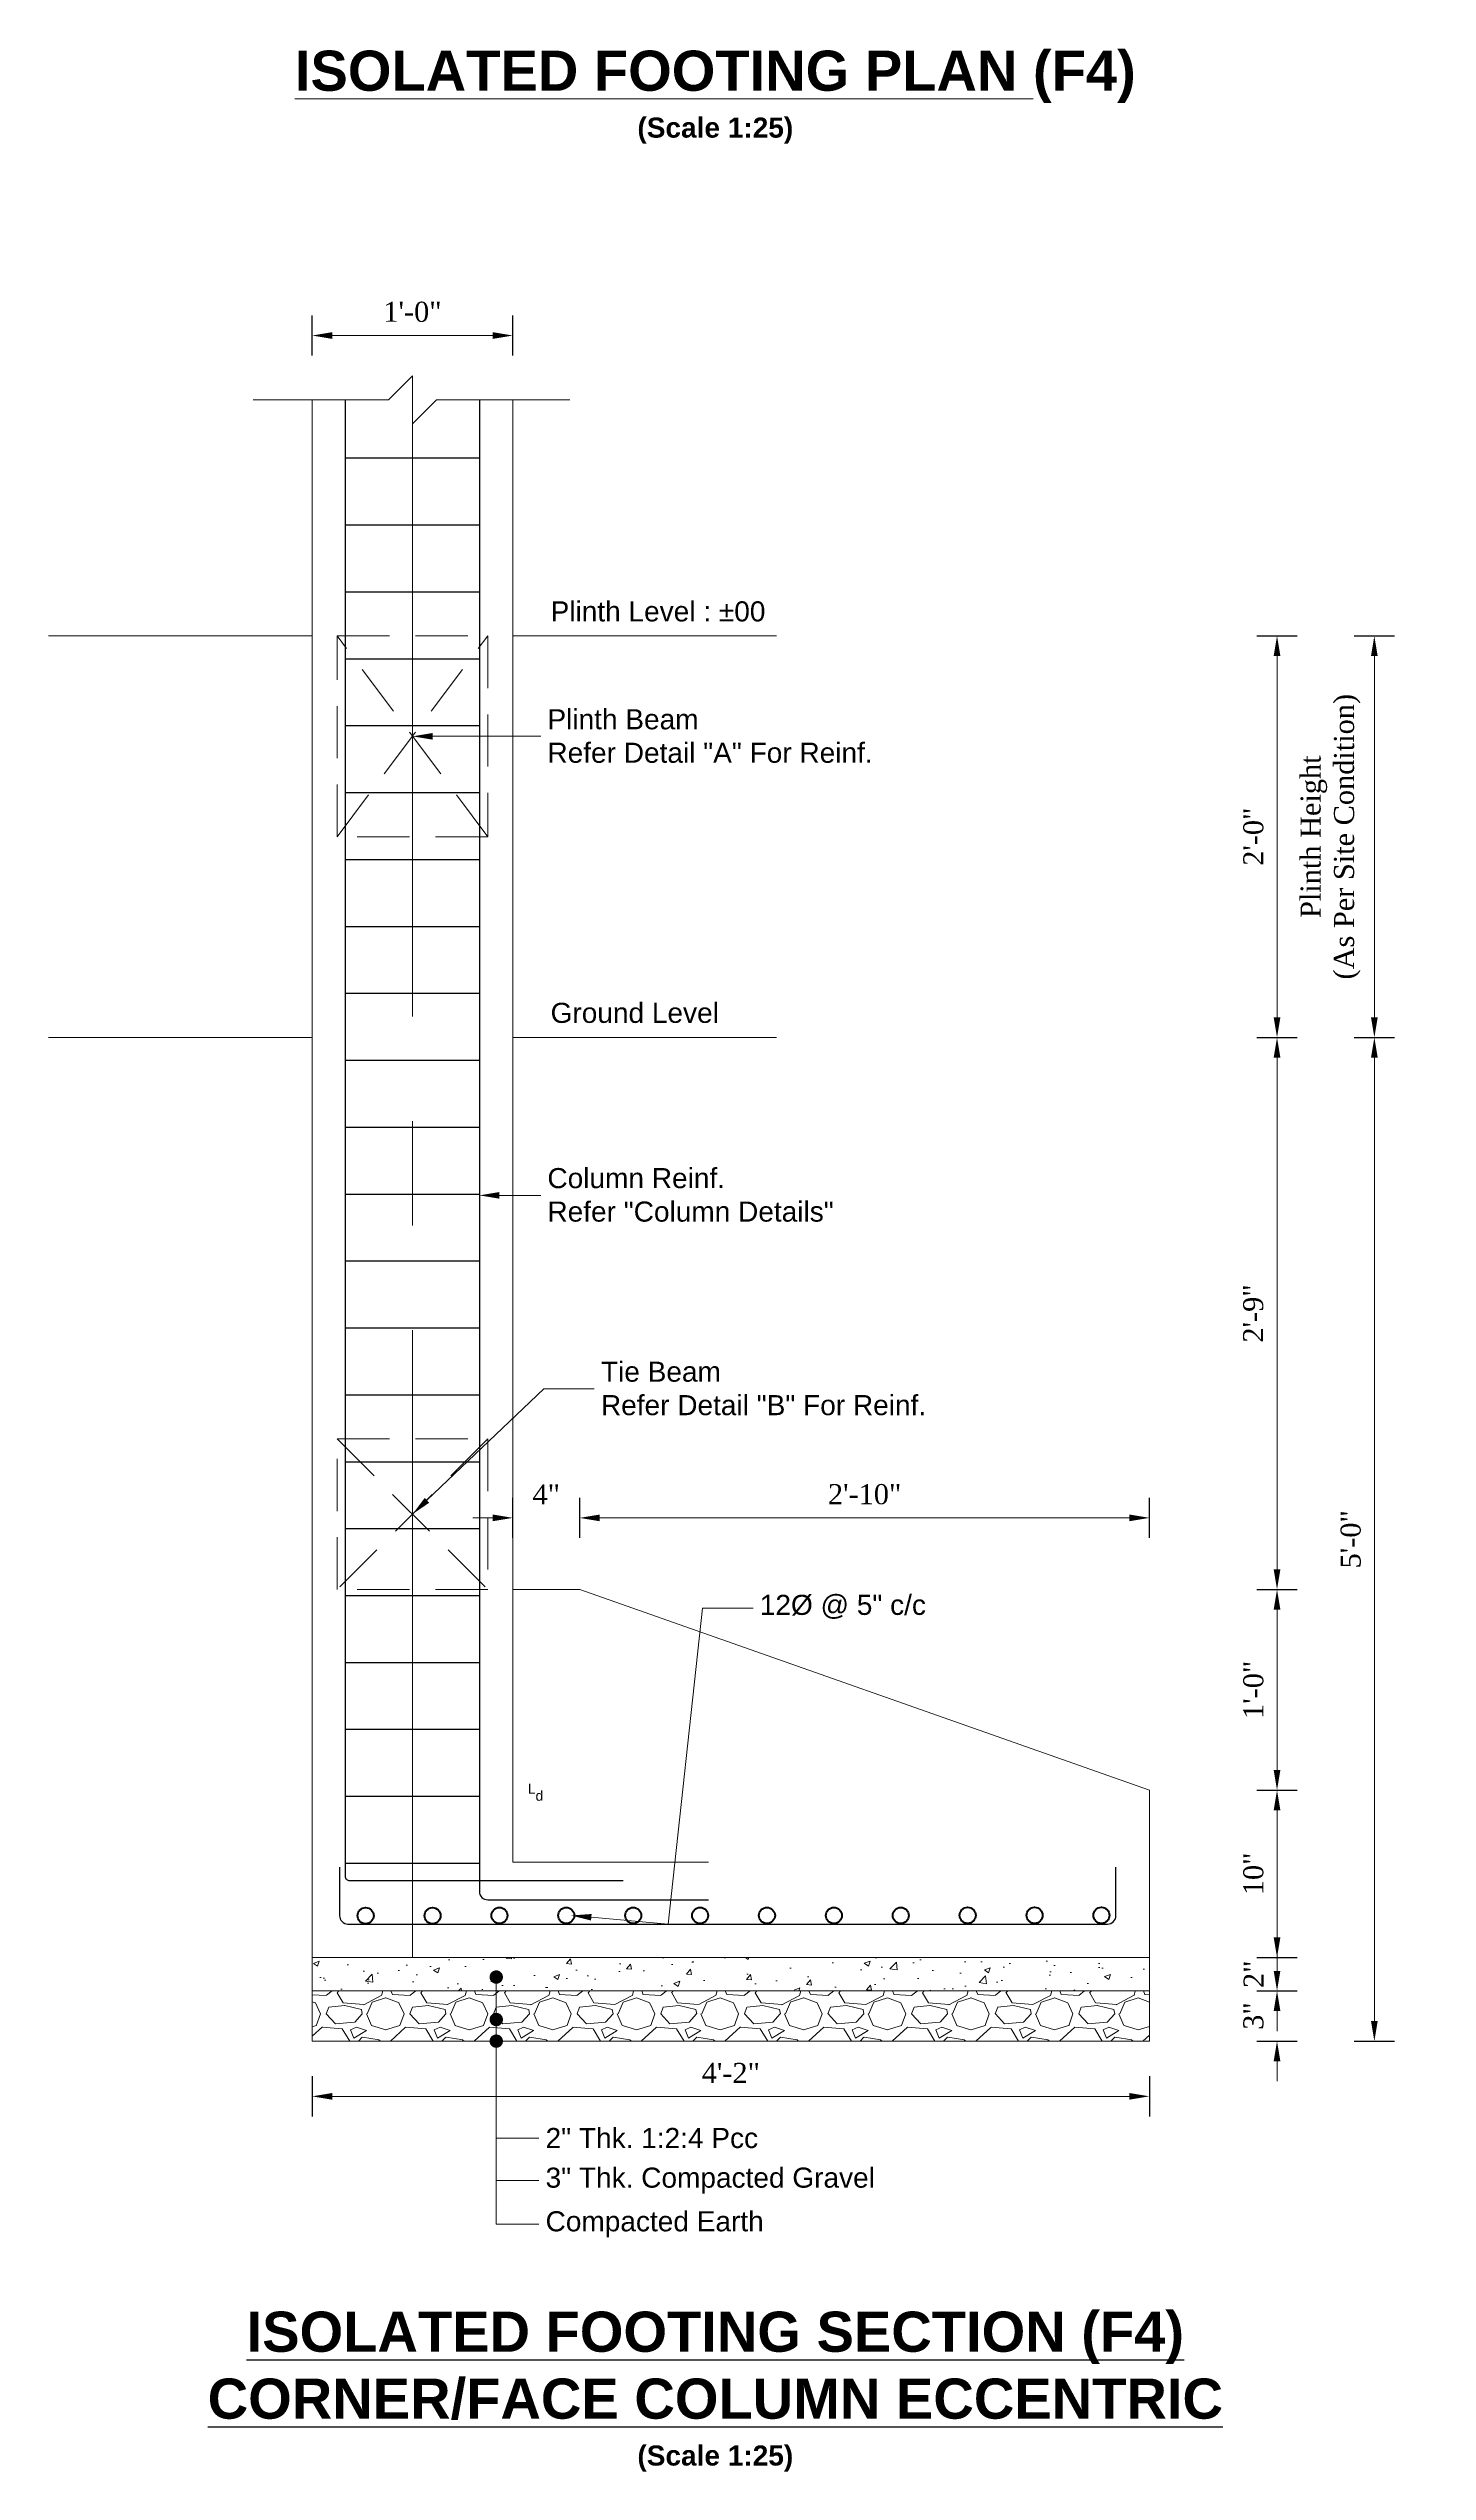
# Model space of a CAD drawing. Header units: feet. Extents: x 28652 to 66086, y -6769 to -640.
# Drawn here: x 53648.8 to 53731.3, y -1195.5 to -1050.7 of the extents above; entities that cross this region are included whole.
import ezdxf
from ezdxf import colors
from ezdxf.entities.mleader import LeaderData, LeaderLine
from ezdxf.math import Vec2, Vec3

# ---------------------------------------------------------------- set-up
doc = ezdxf.new("R2010")
doc.units = ezdxf.units.FT
doc.header["$LTSCALE"] = 50
doc.header["$MEASUREMENT"] = 0
doc.header["$PDMODE"] = 34
doc.linetypes.add('CENTER2', pattern=[1.125, 0.75, -0.125, 0.125, -0.125])
doc.linetypes.add('HIDDEN', pattern=[0.375, 0.25, -0.125])
for name, color, linetype, lineweight in [('IES_WR_Center Line', 7, 'CENTER2', 13), ('IES_WR_Dimension', 7, 'Continuous', 15), ('IES_WR_Elevation', 4, 'Continuous', 15), ('IES_WR_GL', 3, 'ORIGINAL_GL', 15), ('IES_WR_Hatch ANSI31', 8, 'Continuous', 15), ('IES_WR_Leader', 7, 'Continuous', 15), ('IES_WR_Rebar Concrete Line', 2, 'Continuous', 15), ('IES_WR_Rebar-Main', 1, 'Continuous', 30), ('IES_WR_Stirrups', 6, 'Continuous', 25), ('IES_WR_Text Structure', 70, 'Continuous', 20), ('Reference', 7, 'Continuous', 15), ('Reinforcement', 1, 'Continuous', 40)]:
    doc.layers.add(name, color=color, linetype=linetype, lineweight=lineweight)
doc.layers.add('IES_WR_TEMPLATE-TITLE TEXT', color=7, linetype='Continuous')
doc.styles.add('arial', font='times.ttf')
doc.styles.add('Arial Annotation', font='arial.ttf', dxfattribs={"height": 0.06})
doc.styles.get("Standard").update_dxf_attribs({"font": 'arial.ttf'})
doc.linetypes.add('ORIGINAL_GL', pattern='A,10,-1,["V",Standard,S=2,R=180,X=1,Y=0],-1,0', length=12)
doc.dimstyles.new('SECS', dxfattribs={"dimtxt": 0.06, "dimasz": 0.06, "dimexe": 0.06, "dimexo": 0, "dimgap": 0.04, "dimtad": 1, "dimdec": 0, "dimzin": 3, "dimdsep": 46, "dimlunit": 4, "dimtxsty": 'arial', "dimcen": 1.25, "dimclrd": 256, "dimclrt": 3, "dimadec": 0, "dimazin": 0, "dimtfac": 1, "dimtdec": 0, "dimtix": 1, "dimtofl": 0, "dimtmove": 2, "dimatfit": 1, "dimfxl": 0.06, "dimfxlon": 1, "dimtolj": 1, "dimtzin": 0, "dimlwd": -1, "dimarcsym": 0})

msp = doc.modelspace()

# ---------------------------------------------------------------- texts
at = {"layer": 'IES_WR_TEMPLATE-TITLE TEXT', "insert": (53657.97, -1185.96), "char_height": 2.4, "width": 61.3817, "attachment_point": 1, "style": 'Arial Annotation'}
msp.add_mtext('\\pxqc;{\\fArial|b1|i0|c0|p34;\\LISOLATED FOOTING SECTION (F4)\\PCORNER/FACE COLUMN ECCENTRIC \\P\\H0.5x;\\l(Scale 1:25)}', dxfattribs=at)
at = {"layer": 'IES_WR_Text Structure', "width": 61.3817, "attachment_point": 1, "style": 'Arial Annotation'}
for s, insert, char_height in [('\\pxqc;{\\fArial|b1|i0|c0|p34;\\LISOLATED FOOTING PLAN\\l (F4)\\P\\H0.5x;(Scale 1:25)}', (53657.97, -1050.8), 2.4), ('Plinth Level : %%P00', (53678.81, -1083.72), 1.2), ('Ground Level', (53678.81, -1107.72), 1.2)]:
    msp.add_mtext(s, dxfattribs=dict(at, insert=insert, char_height=char_height))
at = {"layer": 'IES_WR_Text Structure', "insert": (53677.91, -1154.91), "char_height": 0.6, "attachment_point": 5, "style": 'Arial Annotation'}
msp.add_mtext('\\A1;L{\\S^ d;}', dxfattribs=at)

# ---------------------------------------------------------------- blocks, each defined once
blk = doc.blocks.new('*U30')
at = {"layer": 'IES_WR_Stirrups'}
blk.add_lwpolyline([(0, 4), (0, -4)], dxfattribs=at)
blk = doc.blocks.new('*U31')
at = {"color": 0, "linetype": 'ByBlock', "lineweight": -2, "transparency": 16777216, "rotation": 90}
for p in [(539.81, 186.35), (539.81, 182.35), (539.81, 178.35), (539.81, 174.35), (539.81, 170.35), (539.81, 166.35), (539.81, 162.35), (539.81, 158.35), (539.81, 154.35), (539.81, 150.35), (539.81, 146.35), (539.81, 142.35), (539.81, 138.35), (539.81, 134.35), (539.81, 130.35), (539.81, 126.35), (539.81, 122.35), (539.81, 118.35), (539.81, 114.35), (539.81, 110.35), (539.81, 106.35), (539.81, 102.35)]:
    blk.add_blockref('*U30', p, dxfattribs=at)
blk = doc.blocks.new('*D1243')
at = {"layer": 'Defpoints', "color": 0}
for p in [(53676.55, -1067.83), (53664.55, -1071.67), (53676.55, -1071.67)]:
    blk.add_point(p, dxfattribs=at)
at = {"layer": 'IES_WR_Dimension', "color": 0, "lineweight": -2}
for p, q in [((53664.55, -1069.03), (53664.55, -1066.63)), ((53676.55, -1069.03), (53676.55, -1066.63))]:
    blk.add_line(p, q, dxfattribs=at)
at = {"layer": 'IES_WR_Dimension'}
blk.add_line((53665.75, -1067.83), (53675.35, -1067.83), dxfattribs=at)
for points in [[(53665.75, -1067.63), (53665.75, -1068.03), (53664.55, -1067.83)], [(53675.35, -1067.63), (53675.35, -1068.03), (53676.55, -1067.83)]]:
    blk.add_solid(points, dxfattribs=at)
at = {"layer": 'IES_WR_Dimension', "color": 3, "insert": (53670.55, -1066.42), "char_height": 1.2, "attachment_point": 5, "style": 'arial'}
blk.add_mtext('\\A1;1\'-0"', dxfattribs=at)
blk = doc.blocks.new('*D1245')
at = {"layer": 'Defpoints', "color": 0}
for p in [(53664.55, -1169.79), (53714.62, -1169.79), (53714.62, -1173.09)]:
    blk.add_point(p, dxfattribs=at)
at = {"layer": 'IES_WR_Dimension', "color": 0, "lineweight": -2}
for p, q in [((53664.55, -1171.89), (53664.55, -1174.29)), ((53714.62, -1171.89), (53714.62, -1174.29))]:
    blk.add_line(p, q, dxfattribs=at)
at = {"layer": 'IES_WR_Dimension'}
blk.add_line((53665.75, -1173.09), (53713.42, -1173.09), dxfattribs=at)
for points in [[(53665.75, -1172.89), (53665.75, -1173.29), (53664.55, -1173.09)], [(53713.42, -1172.89), (53713.42, -1173.29), (53714.62, -1173.09)]]:
    blk.add_solid(points, dxfattribs=at)
at = {"layer": 'IES_WR_Dimension', "color": 3, "insert": (53689.59, -1171.69), "char_height": 1.2, "attachment_point": 5, "style": 'arial'}
blk.add_mtext('\\A1;4\'-2"', dxfattribs=at)
blk = doc.blocks.new('*D1247')
at = {"layer": 'Defpoints', "color": 0}
for p in [(53714.62, -1166.79), (53722.25, -1166.79), (53714.62, -1169.79)]:
    blk.add_point(p, dxfattribs=at)
at = {"layer": 'IES_WR_Dimension'}
for p, q in [((53722.25, -1165.59), (53722.25, -1164.39)), ((53722.25, -1170.99), (53722.25, -1172.19))]:
    blk.add_line(p, q, dxfattribs=at)
at = {"layer": 'IES_WR_Dimension', "color": 0, "lineweight": -2}
for p, q in [((53721.05, -1166.79), (53723.45, -1166.79)), ((53721.05, -1169.79), (53723.45, -1169.79))]:
    blk.add_line(p, q, dxfattribs=at)
at = {"layer": 'IES_WR_Dimension'}
for points in [[(53722.05, -1165.59), (53722.45, -1165.59), (53722.25, -1166.79)], [(53722.05, -1170.99), (53722.45, -1170.99), (53722.25, -1169.79)]]:
    blk.add_solid(points, dxfattribs=at)
at = {"layer": 'IES_WR_Dimension', "color": 3, "insert": (53720.84, -1168.29), "char_height": 1.2, "attachment_point": 5, "rotation": 90, "style": 'arial'}
blk.add_mtext('\\A1;3"', dxfattribs=at)
blk = doc.blocks.new('*D1249')
at = {"layer": 'Defpoints', "color": 0}
for p in [(53714.62, -1164.79), (53722.25, -1164.79), (53714.62, -1166.79)]:
    blk.add_point(p, dxfattribs=at)
at = {"layer": 'IES_WR_Dimension'}
for p, q in [((53722.25, -1163.59), (53722.25, -1162.39)), ((53722.25, -1167.99), (53722.25, -1169.19))]:
    blk.add_line(p, q, dxfattribs=at)
at = {"layer": 'IES_WR_Dimension', "color": 0, "lineweight": -2}
for p, q in [((53721.05, -1164.79), (53723.45, -1164.79)), ((53721.05, -1166.79), (53723.45, -1166.79))]:
    blk.add_line(p, q, dxfattribs=at)
at = {"layer": 'IES_WR_Dimension'}
for points in [[(53722.05, -1163.59), (53722.45, -1163.59), (53722.25, -1164.79)], [(53722.05, -1167.99), (53722.45, -1167.99), (53722.25, -1166.79)]]:
    blk.add_solid(points, dxfattribs=at)
at = {"layer": 'IES_WR_Dimension', "color": 3, "insert": (53720.85, -1165.79), "char_height": 1.2, "attachment_point": 5, "rotation": 90, "style": 'arial'}
blk.add_mtext('\\A1;2"', dxfattribs=at)
blk = doc.blocks.new('*D1251')
at = {"layer": 'Defpoints', "color": 0}
for p in [(53680.55, -1142.79), (53722.25, -1142.79), (53714.62, -1154.79)]:
    blk.add_point(p, dxfattribs=at)
at = {"layer": 'IES_WR_Dimension', "color": 0, "lineweight": -2}
for p, q in [((53721.05, -1142.79), (53723.45, -1142.79)), ((53721.05, -1154.79), (53723.45, -1154.79))]:
    blk.add_line(p, q, dxfattribs=at)
at = {"layer": 'IES_WR_Dimension'}
blk.add_line((53722.25, -1153.59), (53722.25, -1143.99), dxfattribs=at)
for points in [[(53722.05, -1143.99), (53722.45, -1143.99), (53722.25, -1142.79)], [(53722.05, -1153.59), (53722.45, -1153.59), (53722.25, -1154.79)]]:
    blk.add_solid(points, dxfattribs=at)
at = {"layer": 'IES_WR_Dimension', "color": 3, "insert": (53720.84, -1148.79), "char_height": 1.2, "attachment_point": 5, "rotation": 90, "style": 'arial'}
blk.add_mtext('\\A1;1\'-0"', dxfattribs=at)
blk = doc.blocks.new('*D1253')
at = {"layer": 'Defpoints', "color": 0}
for p in [(53692.31, -1109.79), (53722.25, -1109.79), (53676.55, -1142.79)]:
    blk.add_point(p, dxfattribs=at)
at = {"layer": 'IES_WR_Dimension', "color": 0, "lineweight": -2}
for p, q in [((53721.05, -1109.79), (53723.45, -1109.79)), ((53721.05, -1142.79), (53723.45, -1142.79))]:
    blk.add_line(p, q, dxfattribs=at)
at = {"layer": 'IES_WR_Dimension'}
blk.add_line((53722.25, -1141.59), (53722.25, -1110.99), dxfattribs=at)
for points in [[(53722.05, -1110.99), (53722.45, -1110.99), (53722.25, -1109.79)], [(53722.05, -1141.59), (53722.45, -1141.59), (53722.25, -1142.79)]]:
    blk.add_solid(points, dxfattribs=at)
at = {"layer": 'IES_WR_Dimension', "color": 3, "insert": (53720.83, -1126.29), "char_height": 1.2, "attachment_point": 5, "rotation": 90, "style": 'arial'}
blk.add_mtext('\\A1;2\'-9"', dxfattribs=at)
blk = doc.blocks.new('*D1255')
at = {"layer": 'Defpoints', "color": 0}
for p in [(53692.31, -1085.79), (53722.25, -1085.79), (53692.31, -1109.79)]:
    blk.add_point(p, dxfattribs=at)
at = {"layer": 'IES_WR_Dimension', "color": 0, "lineweight": -2}
for p, q in [((53721.05, -1085.79), (53723.45, -1085.79)), ((53721.05, -1109.79), (53723.45, -1109.79))]:
    blk.add_line(p, q, dxfattribs=at)
at = {"layer": 'IES_WR_Dimension'}
blk.add_line((53722.25, -1108.59), (53722.25, -1086.99), dxfattribs=at)
for points in [[(53722.05, -1086.99), (53722.45, -1086.99), (53722.25, -1085.79)], [(53722.05, -1108.59), (53722.45, -1108.59), (53722.25, -1109.79)]]:
    blk.add_solid(points, dxfattribs=at)
at = {"layer": 'IES_WR_Dimension', "color": 3, "insert": (53720.84, -1097.79), "char_height": 1.2, "attachment_point": 5, "rotation": 90, "style": 'arial'}
blk.add_mtext('\\A1;2\'-0"', dxfattribs=at)
blk = doc.blocks.new('*D1257')
at = {"layer": 'Defpoints', "color": 0}
for p in [(53692.31, -1109.79), (53728.07, -1109.79), (53714.62, -1169.79)]:
    blk.add_point(p, dxfattribs=at)
at = {"layer": 'IES_WR_Dimension', "color": 0, "lineweight": -2}
for p, q in [((53726.87, -1109.79), (53729.27, -1109.79)), ((53726.87, -1169.79), (53729.27, -1169.79))]:
    blk.add_line(p, q, dxfattribs=at)
at = {"layer": 'IES_WR_Dimension'}
blk.add_line((53728.07, -1168.59), (53728.07, -1110.99), dxfattribs=at)
for points in [[(53727.87, -1110.99), (53728.27, -1110.99), (53728.07, -1109.79)], [(53727.87, -1168.59), (53728.27, -1168.59), (53728.07, -1169.79)]]:
    blk.add_solid(points, dxfattribs=at)
at = {"layer": 'IES_WR_Dimension', "color": 3, "insert": (53726.66, -1139.79), "char_height": 1.2, "attachment_point": 5, "rotation": 90, "style": 'arial'}
blk.add_mtext('\\A1;5\'-0"', dxfattribs=at)
blk = doc.blocks.new('*D1259')
at = {"layer": 'Defpoints', "color": 0}
for p in [(53692.31, -1085.79), (53728.07, -1085.79), (53692.31, -1109.79)]:
    blk.add_point(p, dxfattribs=at)
at = {"layer": 'IES_WR_Dimension', "color": 0, "lineweight": -2}
for p, q in [((53726.87, -1085.79), (53729.27, -1085.79)), ((53726.87, -1109.79), (53729.27, -1109.79))]:
    blk.add_line(p, q, dxfattribs=at)
at = {"layer": 'IES_WR_Dimension'}
blk.add_line((53728.07, -1108.59), (53728.07, -1086.99), dxfattribs=at)
for points in [[(53727.87, -1086.99), (53728.27, -1086.99), (53728.07, -1085.79)], [(53727.87, -1108.59), (53728.27, -1108.59), (53728.07, -1109.79)]]:
    blk.add_solid(points, dxfattribs=at)
at = {"layer": 'IES_WR_Dimension', "color": 3, "insert": (53725.45, -1097.79), "char_height": 1.2, "attachment_point": 5, "rotation": 90, "style": 'arial'}
blk.add_mtext('\\A1;Plinth Height^J(As Per Site Condition)', dxfattribs=at)
blk = doc.blocks.new('_Dot')
at = {"color": 0, "linetype": 'ByBlock', "lineweight": -2}
blk.add_line((-0.5, 0), (-1, 0), dxfattribs=at)
at = {"color": 0, "linetype": 'ByBlock', "const_width": 0.5}
blk.add_lwpolyline([(-0.25, 0, 1), (0.25, 0, 1)], format="xyb", close=True, dxfattribs=at)
blk = doc.blocks.new('*D1261')
at = {"layer": 'Defpoints', "color": 0}
for p in [(53714.62, -1154.79), (53714.62, -1164.79), (53722.25, -1164.79)]:
    blk.add_point(p, dxfattribs=at)
at = {"layer": 'IES_WR_Dimension', "color": 0, "lineweight": -2}
for p, q in [((53721.05, -1154.79), (53723.45, -1154.79)), ((53721.05, -1164.79), (53723.45, -1164.79))]:
    blk.add_line(p, q, dxfattribs=at)
at = {"layer": 'IES_WR_Dimension'}
blk.add_line((53722.25, -1155.99), (53722.25, -1163.59), dxfattribs=at)
for points in [[(53722.05, -1155.99), (53722.45, -1155.99), (53722.25, -1154.79)], [(53722.05, -1163.59), (53722.45, -1163.59), (53722.25, -1164.79)]]:
    blk.add_solid(points, dxfattribs=at)
at = {"layer": 'IES_WR_Dimension', "color": 3, "insert": (53720.84, -1159.79), "char_height": 1.2, "attachment_point": 5, "rotation": 90, "style": 'arial'}
blk.add_mtext('\\A1;10"', dxfattribs=at)
blk = doc.blocks.new('*D1263')
at = {"layer": 'Defpoints', "color": 0}
for p in [(53680.55, -1138.51), (53676.55, -1142.79), (53680.55, -1142.79)]:
    blk.add_point(p, dxfattribs=at)
at = {"layer": 'IES_WR_Dimension'}
for p, q in [((53675.35, -1138.51), (53674.15, -1138.51)), ((53681.75, -1138.51), (53682.95, -1138.51))]:
    blk.add_line(p, q, dxfattribs=at)
at = {"layer": 'IES_WR_Dimension', "color": 0, "lineweight": -2}
for p, q in [((53676.55, -1139.71), (53676.55, -1137.31)), ((53680.55, -1139.71), (53680.55, -1137.31))]:
    blk.add_line(p, q, dxfattribs=at)
at = {"layer": 'IES_WR_Dimension'}
for points in [[(53675.35, -1138.31), (53675.35, -1138.71), (53676.55, -1138.51)], [(53681.75, -1138.31), (53681.75, -1138.71), (53680.55, -1138.51)]]:
    blk.add_solid(points, dxfattribs=at)
at = {"layer": 'IES_WR_Dimension', "color": 3, "insert": (53678.55, -1137.11), "char_height": 1.2, "attachment_point": 5, "style": 'arial'}
blk.add_mtext('\\A1;4"', dxfattribs=at)
blk = doc.blocks.new('*D1265')
at = {"layer": 'Defpoints', "color": 0}
for p in [(53714.62, -1138.51), (53680.55, -1142.79), (53714.62, -1154.79)]:
    blk.add_point(p, dxfattribs=at)
at = {"layer": 'IES_WR_Dimension', "color": 0, "lineweight": -2}
for p, q in [((53680.55, -1139.71), (53680.55, -1137.31)), ((53714.62, -1139.71), (53714.62, -1137.31))]:
    blk.add_line(p, q, dxfattribs=at)
at = {"layer": 'IES_WR_Dimension'}
blk.add_line((53681.75, -1138.51), (53713.42, -1138.51), dxfattribs=at)
for points in [[(53681.75, -1138.31), (53681.75, -1138.71), (53680.55, -1138.51)], [(53713.42, -1138.31), (53713.42, -1138.71), (53714.62, -1138.51)]]:
    blk.add_solid(points, dxfattribs=at)
at = {"layer": 'IES_WR_Dimension', "color": 3, "insert": (53697.59, -1137.1), "char_height": 1.2, "attachment_point": 5, "style": 'arial'}
blk.add_mtext('\\A1;2\'-10"', dxfattribs=at)
blk = doc.blocks.new('REBAR CUT')
at = {"layer": 'Reinforcement'}
blk.add_circle((0, 0), 0.024, dxfattribs=at)

# ---------------------------------------------------------------- dimensions: what is measured, and where the dimension line sits
at = {"layer": 'IES_WR_Dimension'}
for base, p1, p2, picture, middle in [((53676.55, -1067.83), (53664.55, -1071.67), (53676.55, -1071.67), '*D1243', (53670.55, -1066.42)), ((53680.55, -1138.51), (53676.55, -1142.79), (53680.55, -1142.79), '*D1263', (53678.55, -1137.11)), ((53714.62, -1138.51), (53680.55, -1142.79), (53714.62, -1154.79), '*D1265', (53697.59, -1137.1)), ((53714.62, -1173.09), (53664.55, -1169.79), (53714.62, -1169.79), '*D1245', (53689.59, -1171.69))]:
    dim = msp.add_linear_dim(base=base, p1=p1, p2=p2, dimstyle='SECS', override={"dimscale": 0, "dimtix": 1, "dimtofl": 0, "dimtmove": 2, "dimatfit": 1}, dxfattribs=at)
    dim.commit()
    dim.dimension.update_dxf_attribs({"geometry": picture, "text_midpoint": middle})
for base, p1, p2, picture, middle in [((53722.25, -1085.79), (53692.31, -1109.79), (53692.31, -1085.79), '*D1255', (53720.84, -1097.79)), ((53722.25, -1109.79), (53676.55, -1142.79), (53692.31, -1109.79), '*D1253', (53720.83, -1126.29)), ((53728.07, -1109.79), (53714.62, -1169.79), (53692.31, -1109.79), '*D1257', (53726.66, -1139.79)), ((53722.25, -1142.79), (53714.62, -1154.79), (53680.55, -1142.79), '*D1251', (53720.84, -1148.79)), ((53722.25, -1164.79), (53714.62, -1154.79), (53714.62, -1164.79), '*D1261', (53720.84, -1159.79)), ((53722.25, -1164.79), (53714.62, -1166.79), (53714.62, -1164.79), '*D1249', (53720.85, -1165.79)), ((53722.25, -1166.79), (53714.62, -1169.79), (53714.62, -1166.79), '*D1247', (53720.84, -1168.29))]:
    dim = msp.add_linear_dim(base=base, p1=p1, p2=p2, angle=90, dimstyle='SECS', override={"dimscale": 0, "dimtix": 1, "dimtofl": 0, "dimtmove": 2, "dimatfit": 1}, dxfattribs=at)
    dim.commit()
    dim.dimension.update_dxf_attribs({"geometry": picture, "text_midpoint": middle})
dim = msp.add_linear_dim(base=(53728.07, -1085.79), p1=(53692.31, -1109.79), p2=(53692.31, -1085.79), angle=90, text='Plinth Height^J(As Per Site Condition)', dimstyle='SECS', override={"dimscale": 0, "dimtix": 1, "dimtofl": 0, "dimtmove": 2, "dimatfit": 1}, dxfattribs=at)
dim.commit()
dim.dimension.update_dxf_attribs({"geometry": '*D1259', "text_midpoint": (53725.45, -1097.79)})

# ---------------------------------------------------------------- hatches: boundary and pattern name
at = {"layer": 'IES_WR_Hatch ANSI31'}
h = msp.add_hatch(dxfattribs=at)
h.set_pattern_fill('AR-CONC', color=256, scale=0.025)
h.set_pattern_definition([(50, (53023.9158, -1263.189), (3.586301, -0.313761), [0.375, -4.125]), (355, (53023.9158, -1263.189), (-0.693757, 3.76096), [0.3, -3.3]), (100.45144, (53024.2146, -1263.215), (2.892544, 3.4472), [0.318701, -3.50571]), (46.1842, (53023.9158, -1262.189), (5.336207, -0.827596), [0.5625, -6.1875]), (96.6356, (53024.3604, -1262.258), (4.67331, 4.870593), [0.47805, -5.25857]), (351.1842, (53023.916, -1262.189), (4.67331, 4.870593), [0.45, -4.95]), (21, (53024.4158, -1262.439), (2.984535, -2.013094), [0.375, -4.125]), (326, (53024.4158, -1262.439), (1.216577, 3.62575), [0.3, -3.3]), (71.45144, (53024.6645, -1262.6068), (4.201112, 1.612656), [0.318701, -3.50571]), (37.5, (53023.9158, -1263.189), (0.0607993, 1.6644693), [0, -3.26, 0, -3.35, 0, -3.3125]), (7.5, (53023.9158, -1263.189), (1.3153477, 1.9720586), [0, -1.91, 0, -3.185, 0, -1.2625]), (327.5, (53022.8008, -1263.189), (2.6691122, -0.1127744), [0, -1.25, 0, -3.9, 0, -5.175]), (317.5, (53022.3008, -1263.189), (2.915931, 0.500525), [0, -1.625, 0, -2.59, 0, -3.675])])
h.paths.add_polyline_path([(53664.55, -1164.79), (53664.55, -1166.79), (53714.62, -1166.79), (53714.62, -1164.79)])
h = msp.add_hatch(dxfattribs=at)
h.set_pattern_fill('GRAVEL', color=256, scale=0.25)
h.set_pattern_definition([(228.01279, (53027.51576, -1258.189), (-40, -45), [0.67268, -66.59544]), (184.96974, (53027.06576, -1258.68902), (60, 5), [1.15434, -114.279624]), (132.510447, (53025.91576, -1258.78902), (50, -55), [0.81394, -80.580163]), (267.27369, (53023.96576, -1260.03902), (5, 100), [1.05119, -104.06779]), (292.833654, (53023.91576, -1261.08902), (-25, 60), [1.030775, -102.046866]), (357.27369, (53024.31576, -1262.03902), (-100, 5), [1.05119, -104.06779]), (37.69424, (53025.36576, -1262.08902), (-65, -50), [1.390145, -137.624243]), (72.255328, (53026.46576, -1261.23902), (35, 110), [1.31244, -129.931607]), (121.429566, (53026.86576, -1259.98902), (-40, 65), [1.05475, -104.420366]), (175.23636, (53026.31576, -1259.089), (55, -5), [1.20416, -59.003813]), (222.397438, (53025.11576, -1258.98902), (-60, -55), [1.55724, -154.166875]), (138.814075, (53028.91576, -1260.089), (-35, 30), [0.531505, -52.619224]), (171.469234, (53028.51576, -1259.73902), (65, -10), [1.011185, -100.107557]), (225, (53027.5158, -1259.589), (-6e-16, -5), [0.707105, -6.363963]), (203.19859, (53027.16576, -1258.989), (25, 10), [0.38079, -37.698076]), (291.80141, (53026.8158, -1259.139), (-5, 15), [0.538515, -26.38731]), (30.96376, (53027.0158, -1259.639), (15, 10), [0.874645, -28.280114]), (161.56505, (53027.7658, -1259.189), (10, -5), [0.632455, -15.178933]), (16.38954, (53023.91576, -1259.13902), (50, 15), [0.886, -87.714226]), (70.346176, (53024.76576, -1258.889), (-20, -55), [0.743305, -73.58704]), (293.19859, (53027.76576, -1258.189), (-10, 25), [0.761575, -37.31729]), (343.61046, (53028.06576, -1258.88902), (-50, 15), [0.886, -87.714226]), (339.44395, (53023.91576, -1262.239), (-25, 10), [0.8544, -41.86562]), (294.77514, (53024.71576, -1262.539), (-25, 55), [0.71589, -70.873215]), (66.80141, (53027.81576, -1263.189), (10, 25), [0.761575, -37.31729]), (17.354025, (53028.11576, -1262.48902), (-65, -20), [0.838155, -82.977118]), (69.44395, (53025.36576, -1263.189), (-10, -25), [0.4272, -42.29282]), (101.30993, (53027.5158, -1263.189), (-5, 20), [0.25495, -25.240148]), (165.96376, (53027.4658, -1262.939), (15, -5), [1.030775, -19.584753]), (186.009006, (53026.46576, -1262.68902), (50, 5), [0.95525, -94.569616]), (303.69007, (53027.0158, -1260.089), (-5, 10), [0.72111, -17.306646]), (353.157227, (53027.41576, -1260.68902), (85, -10), [1.25897, -124.637813]), (60.945396, (53028.66576, -1260.839), (-20, -35), [0.51478, -50.96337]), (90, (53028.916, -1260.389), (-5, 5), [0.3, -4.7]), (120.25644, (53026.36576, -1262.539), (20, -35), [0.69462, -68.7676]), (48.01279, (53026.01576, -1261.939), (40, 45), [1.34536, -65.92276]), (0, (53026.916, -1260.939), (5, 5), [1.3, -3.7]), (325.304846, (53028.21576, -1260.93902), (50, -35), [0.79057, -78.26637]), (254.0546, (53028.86576, -1261.389), (-5, -20), [0.72801, -35.67254]), (207.645975, (53028.66576, -1262.08902), (-95, -50), [1.185325, -117.34737]), (175.42608, (53027.61576, -1262.63902), (-65, 5), [1.253995, -124.145367])])
h.paths.add_polyline_path([(53664.55, -1166.79), (53664.55, -1169.79), (53714.62, -1169.79), (53714.62, -1166.79)])

# ---------------------------------------------------------------- linework, layer by layer
at = {"layer": 'IES_WR_Center Line'}
msp.add_lwpolyline([(53670.55, -1164.79), (53670.55, -1071.67)], dxfattribs=at)
at = {"layer": 'IES_WR_Dimension'}
msp.add_lwpolyline([(53676.55, -1142.79), (53676.55, -1159.09), (53688.25, -1159.09)], dxfattribs=at)
at = {"layer": 'IES_WR_Elevation'}
for p, q in [((53664.55, -1085.79), (53648.78, -1085.79)), ((53692.31, -1085.79), (53676.55, -1085.79))]:
    msp.add_line(p, q, dxfattribs=at)
at = {"layer": 'IES_WR_GL', "ltscale": 0.025}
for points in [[(53648.78, -1109.79), (53664.55, -1109.79)], [(53676.55, -1109.79), (53692.31, -1109.79)]]:
    msp.add_lwpolyline(points, dxfattribs=at)
at = {"layer": 'IES_WR_Rebar Concrete Line'}
for points in [[(53664.55, -1071.67), (53664.55, -1142.79), (53664.55, -1142.79), (53664.55, -1164.79), (53714.62, -1164.79), (53714.62, -1154.79), (53680.55, -1142.79), (53676.55, -1142.79), (53676.55, -1071.67)], [(53664.55, -1164.79), (53714.62, -1164.79)], [(53664.55, -1164.79), (53664.55, -1169.79)], [(53714.62, -1169.79), (53714.62, -1164.79)], [(53664.55, -1166.79), (53714.62, -1166.79)], [(53664.55, -1169.79), (53714.62, -1169.79)]]:
    msp.add_lwpolyline(points, dxfattribs=at)
at = {"layer": 'IES_WR_Rebar Concrete Line', "linetype": 'HIDDEN', "ltscale": 0.25}
for points in [[(53666.05, -1085.79), (53675.05, -1085.79), (53675.05, -1097.79), (53666.05, -1097.79)], [(53666.05, -1133.79), (53675.05, -1133.79), (53675.05, -1142.79), (53666.05, -1142.79)]]:
    msp.add_lwpolyline(points, close=True, dxfattribs=at)
for points in [[(53675.05, -1097.79), (53666.05, -1085.79)], [(53666.05, -1097.79), (53675.05, -1085.79)], [(53666.05, -1133.79), (53675.05, -1142.79)], [(53675.05, -1133.79), (53666.05, -1142.79)]]:
    msp.add_lwpolyline(points, dxfattribs=at)
at = {"layer": 'IES_WR_Rebar-Main'}
for points in [[(53683.15, -1160.21), (53666.8, -1160.21, -0.414214), (53666.55, -1159.96), (53666.55, -1071.67)], [(53674.55, -1071.67), (53674.55, -1160.84, 0.414214), (53675.05, -1161.34), (53688.25, -1161.34)], [(53666.19, -1159.39), (53666.19, -1162.29, 0.414214), (53666.69, -1162.79), (53712.12, -1162.79, 0.414214), (53712.62, -1162.29), (53712.62, -1159.39)]]:
    msp.add_lwpolyline(points, format="xyb", dxfattribs=at)
at = {"layer": 'Reference'}
msp.add_lwpolyline([(53661.03, -1071.67), (53669.11, -1071.67), (53670.55, -1070.23), (53670.55, -1073.1), (53671.98, -1071.67), (53679.96, -1071.67)], dxfattribs=at)

# ---------------------------------------------------------------- block references
msp.add_blockref('*U31', (53130.73, -1261.5))
at = {"xscale": 20, "yscale": 20, "zscale": 20}
for p in [(53667.75, -1162.29), (53671.75, -1162.29), (53675.75, -1162.28), (53679.75, -1162.28), (53683.75, -1162.28), (53687.75, -1162.28), (53691.75, -1162.28), (53695.75, -1162.28), (53699.75, -1162.28), (53703.75, -1162.27), (53707.75, -1162.27), (53711.75, -1162.27)]:
    msp.add_blockref('REBAR CUT', p, dxfattribs=at)

msp.set_redraw_order([(e.dxf.handle, doc.entitydb.next_handle()) for e in msp.query("TEXT MTEXT ATTDEF DIMENSION ARC_DIMENSION")])  # texts and dimensions are drawn at this point

# ---------------------------------------------------------------- leaders
at = {"layer": 'IES_WR_Leader'}
for points in [[(53676.55, -1142.79), (53676.55, -1150.94)], [(53688.25, -1159.09), (53676.55, -1159.09)]]:
    msp.add_leader(points, dimstyle='SECS', override={"dimscale": 0}, dxfattribs=at)
ml = msp.add_multileader_mtext('Standard', dxfattribs=at)
ml.set_content('Plinth Beam\\PRefer Detail "A" For Reinf.', color=256, style='Arial Annotation')
ml.set_leader_properties(color=256, linetype='ByLayer', lineweight=-1)
ml.build(insert=Vec2(0, 0))
ml.multileader.update_dxf_attribs({"text_left_attachment_type": 2, "text_right_attachment_type": 2, "dogleg_length": 0, "arrow_head_size": 1.2, "scale": 20})
ctx = ml.context
ctx.base_point, ctx.scale, ctx.char_height, ctx.arrow_head_size, ctx.landing_gap_size, ctx.plane_origin = Vec3(53678.22, -1091.79), 20, 1.2, 1.2, 0.4, Vec3(53670.55, -1091.79)
ctx.left_attachment, ctx.right_attachment = 2, 2
notes = []
notes.append((ctx, [(0, (1, 1, 0), (53678.22, -1091.79), (1, 0), 0, [(0, [(53670.55, -1091.79)], 0, [])])]))
ctx.mtext.insert, ctx.mtext.flow_direction = Vec3(53678.62, -1090.17), 5
ml = msp.add_multileader_mtext('Standard', dxfattribs=at)
ml.set_content('Column Reinf.\\PRefer "Column Details" ', color=256, style='Arial Annotation')
ml.set_leader_properties(color=256, linetype='ByLayer', lineweight=-1)
ml.build(insert=Vec2(0, 0))
ml.multileader.update_dxf_attribs({"text_left_attachment_type": 2, "text_right_attachment_type": 2, "dogleg_length": 0, "arrow_head_size": 1.2, "scale": 20})
ctx = ml.context
ctx.base_point, ctx.scale, ctx.char_height, ctx.arrow_head_size, ctx.landing_gap_size, ctx.plane_origin = Vec3(53678.22, -1119.23), 20, 1.2, 1.2, 0.4, Vec3(53670.55, -1119.23)
ctx.left_attachment, ctx.right_attachment = 2, 2
notes.append((ctx, [(0, (1, 1, 0), (53678.22, -1119.23), (1, 0), 0, [(0, [(53674.55, -1119.23)], 0, [])])]))
ctx.mtext.insert, ctx.mtext.flow_direction = Vec3(53678.62, -1117.6), 5
ml = msp.add_multileader_mtext('Standard', dxfattribs=at)
ml.set_content('Tie Beam^JRefer Detail "B" For Reinf.', color=256, style='Arial Annotation')
ml.set_leader_properties(color=256, linetype='ByLayer', lineweight=-1)
ml.build(insert=Vec2(0, 0))
ml.multileader.update_dxf_attribs({"text_left_attachment_type": 2, "text_right_attachment_type": 2, "dogleg_length": 0.151, "arrow_head_size": 1.2, "scale": 20})
ctx = ml.context
ctx.base_point, ctx.scale, ctx.char_height, ctx.arrow_head_size, ctx.landing_gap_size, ctx.plane_origin = Vec3(53681.42, -1130.79), 20, 1.2, 1.2, 0.4, Vec3(53670.55, -1138.29)
ctx.left_attachment, ctx.right_attachment = 2, 2
notes.append((ctx, [(0, (1, 1, 0), (53678.4, -1130.79), (1, 0), 3.02, [(0, [(53670.55, -1138.29)], 0, [])])]))
ctx.mtext.insert, ctx.mtext.flow_direction = Vec3(53681.82, -1129.17), 5
ml = msp.add_multileader_mtext('Standard', dxfattribs=at)
ml.set_content('12%%C @ 5" c/c', color=256, style='Arial Annotation')
ml.set_leader_properties(color=256, linetype='ByLayer', lineweight=-1)
ml.build(insert=Vec2(0, 0))
ml.multileader.update_dxf_attribs({"text_left_attachment_type": 2, "text_right_attachment_type": 2, "dogleg_length": 0.151, "arrow_head_size": 1.2, "scale": 20})
ctx = ml.context
ctx.base_point, ctx.scale, ctx.char_height, ctx.arrow_head_size, ctx.landing_gap_size, ctx.plane_origin = Vec3(53690.92, -1143.9), 20, 1.2, 1.2, 0.4, Vec3(53676.99, -1148.51)
ctx.left_attachment, ctx.right_attachment = 2, 2
notes.append((ctx, [(0, (1, 1, 0), (53687.9, -1143.9), (1, 0), 3.02, [(1, [(53680.05, -1162.28), (53685.84, -1162.79)], 0, [])])]))
ctx.mtext.insert, ctx.mtext.flow_direction = Vec3(53691.32, -1143.11), 5
ml = msp.add_multileader_mtext('Standard', dxfattribs=at)
ml.set_content('2" Thk. 1:2:4 Pcc', color=256, style='Arial Annotation')
ml.set_leader_properties(color=256, linetype='ByLayer', lineweight=-1)
ml.set_arrow_properties(name='DOT')
ml.build(insert=Vec2(0, 0))
ml.multileader.update_dxf_attribs({"text_left_attachment_type": 2, "text_right_attachment_type": 2, "dogleg_length": 0.127, "arrow_head_size": 0.8, "scale": 20})
ctx = ml.context
ctx.base_point, ctx.scale, ctx.char_height, ctx.arrow_head_size, ctx.landing_gap_size, ctx.plane_origin = Vec3(53678.11, -1175.59), 20, 1.2, 0.8, 0.4, Vec3(53675.56, -1165.96)
ctx.left_attachment, ctx.right_attachment = 2, 2
notes.append((ctx, [(0, (1, 1, 0), (53675.56, -1175.59), (1, 0), 2.55, [(0, [(53675.56, -1165.96)], 0, [])])]))
ctx.mtext.insert, ctx.mtext.flow_direction = Vec3(53678.51, -1174.98), 5
ml = msp.add_multileader_mtext('Standard', dxfattribs=at)
ml.set_content('3" Thk. Compacted Gravel', color=256, style='Arial Annotation')
ml.set_leader_properties(color=256, linetype='ByLayer', lineweight=-1)
ml.set_arrow_properties(name='DOT')
ml.build(insert=Vec2(0, 0))
ml.multileader.update_dxf_attribs({"text_left_attachment_type": 2, "text_right_attachment_type": 2, "dogleg_length": 0.127, "arrow_head_size": 0.8, "scale": 20})
ctx = ml.context
ctx.base_point, ctx.scale, ctx.char_height, ctx.arrow_head_size, ctx.landing_gap_size, ctx.plane_origin = Vec3(53678.11, -1178.13), 20, 1.2, 0.8, 0.4, Vec3(53675.56, -1168.5)
ctx.left_attachment, ctx.right_attachment = 2, 2
notes.append((ctx, [(0, (1, 1, 0), (53675.56, -1178.13), (1, 0), 2.55, [(0, [(53675.56, -1168.5)], 0, [])])]))
ctx.mtext.insert, ctx.mtext.flow_direction = Vec3(53678.51, -1177.35), 5
ml = msp.add_multileader_mtext('Standard', dxfattribs=at)
ml.set_content('Compacted Earth', color=256, style='Arial Annotation')
ml.set_leader_properties(color=256, linetype='ByLayer', lineweight=-1)
ml.set_arrow_properties(name='DOT')
ml.build(insert=Vec2(0, 0))
ml.multileader.update_dxf_attribs({"text_left_attachment_type": 2, "text_right_attachment_type": 2, "dogleg_length": 0.127, "arrow_head_size": 0.8, "scale": 20})
ctx = ml.context
ctx.base_point, ctx.scale, ctx.char_height, ctx.arrow_head_size, ctx.landing_gap_size, ctx.plane_origin = Vec3(53678.11, -1180.74), 20, 1.2, 0.8, 0.4, Vec3(53675.56, -1171.11)
ctx.left_attachment, ctx.right_attachment = 2, 2
notes.append((ctx, [(0, (1, 1, 0), (53675.56, -1180.74), (1, 0), 2.55, [(0, [(53675.56, -1169.79)], 0, [])])]))
ctx.mtext.insert, ctx.mtext.flow_direction = Vec3(53678.51, -1179.96), 5
for ctx, leaders in notes:
    for number, flags, end, landing, length, lines in leaders:
        leader = LeaderData()
        leader.index, (leader.has_last_leader_line, leader.has_dogleg_vector, leader.attachment_direction) = number, flags
        leader.last_leader_point, leader.dogleg_vector, leader.dogleg_length = Vec3(end), Vec3(landing), length
        for number, points, colour, breaks in lines:
            line = LeaderLine()
            line.index, line.vertices, line.color, line.breaks = number, Vec3.list(points), colors.encode_raw_color(colour), breaks
            leader.lines.append(line)
        ctx.leaders.append(leader)

doc.saveas('drawing.dxf')
